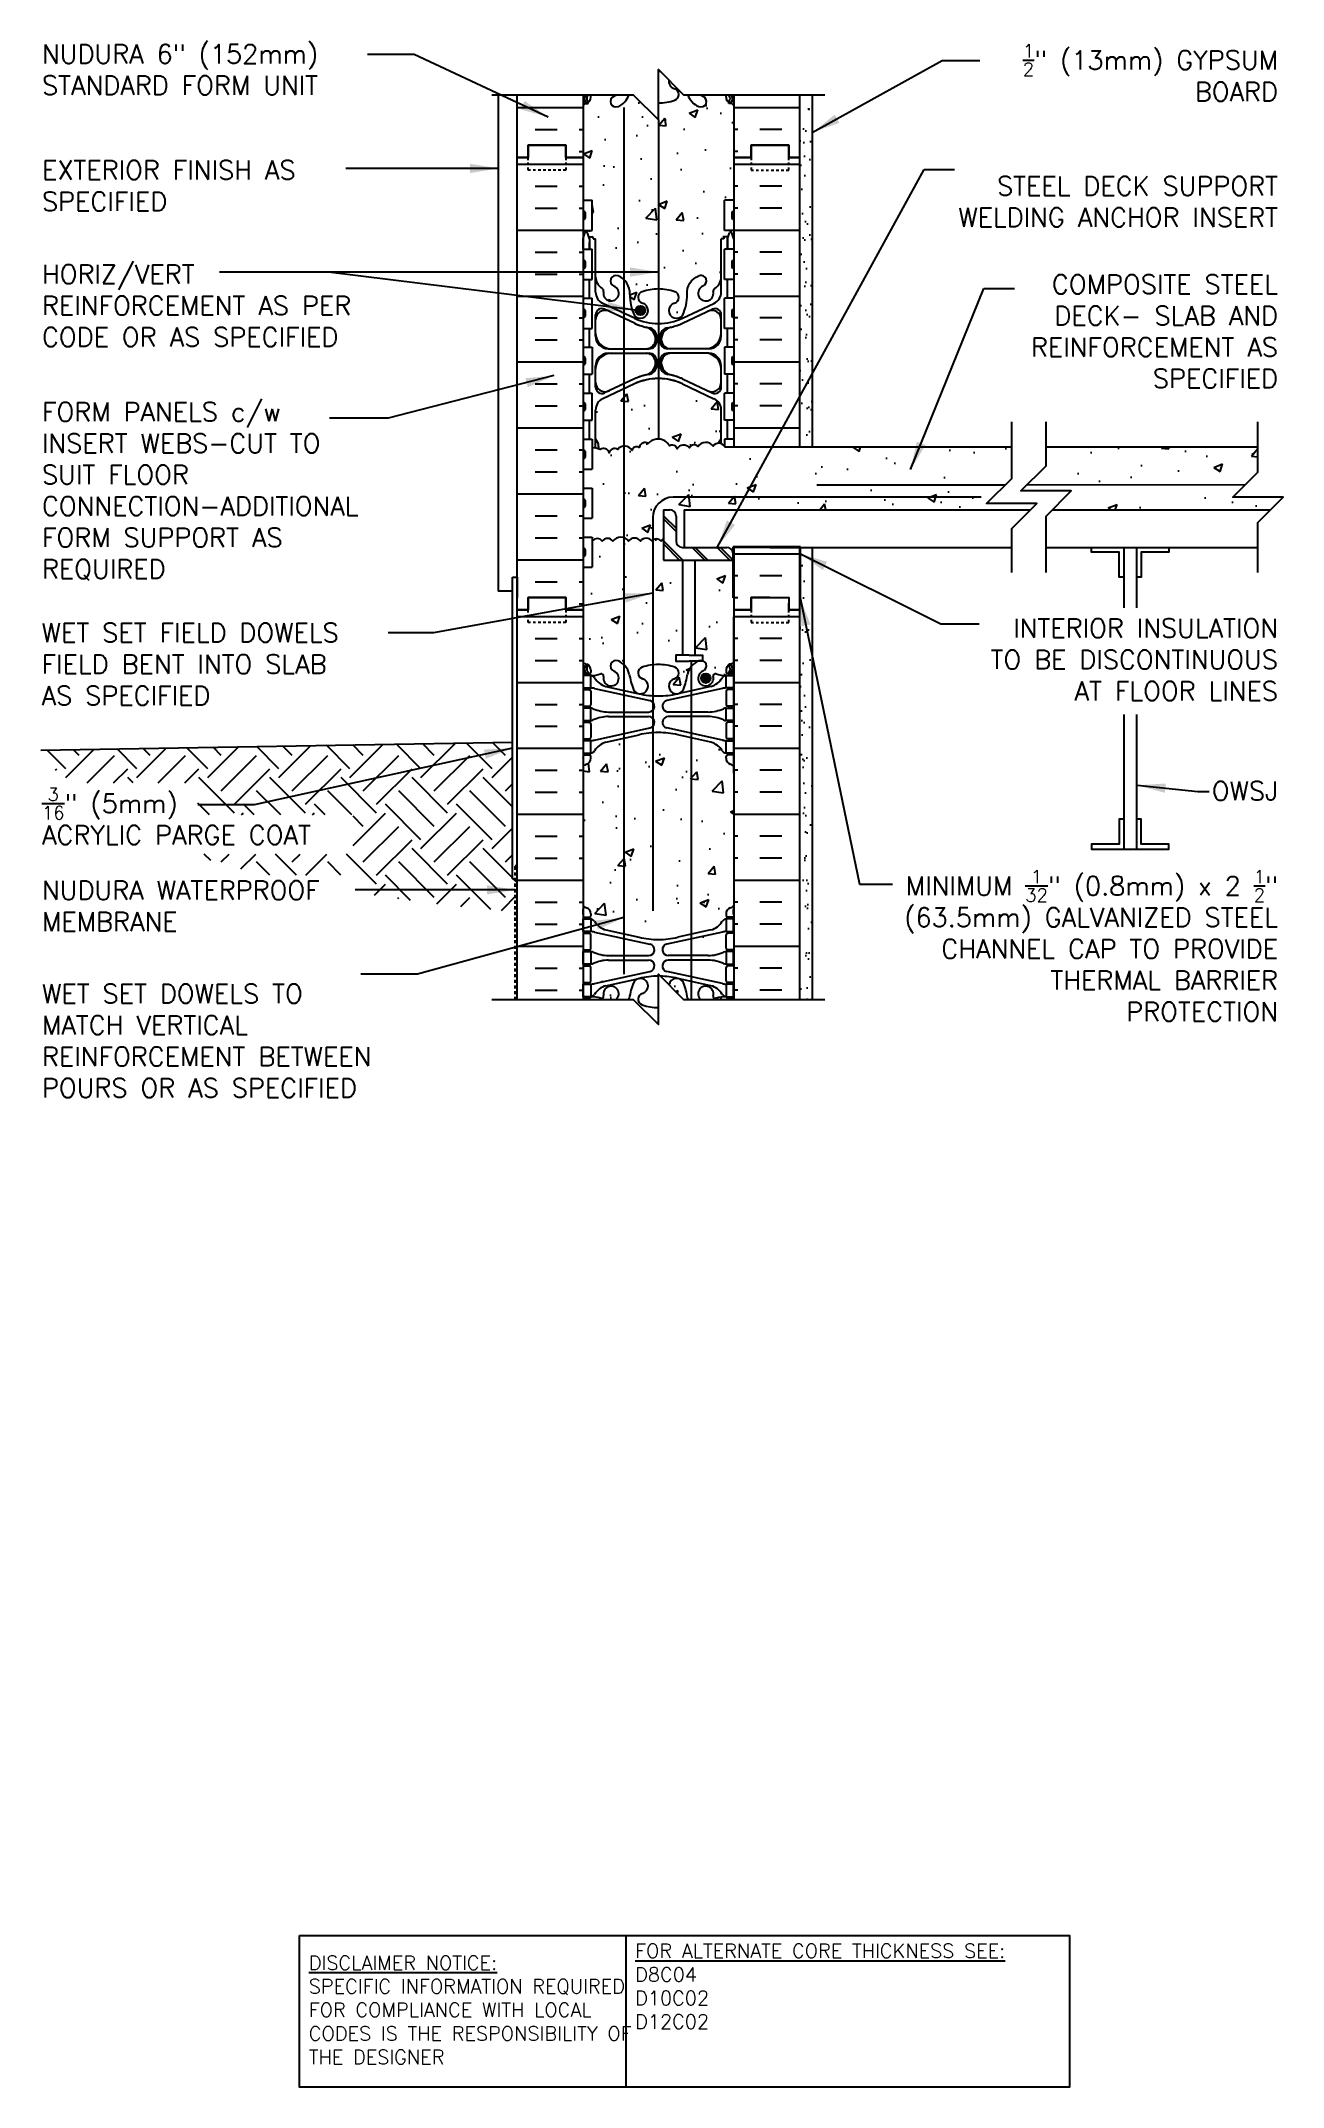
# Model space of a CAD drawing. Header units: inches. Extents: x 94.1 to 143.6, y 81.8 to 163.2.
import ezdxf

# ---------------------------------------------------------------- set-up
doc = ezdxf.new("R2010")
doc.units = ezdxf.units.IN
doc.header["$LTSCALE"] = 0.5
doc.header["$MEASUREMENT"] = 0
doc.linetypes.add('DASHED2', pattern=[0.375, 0.25, -0.125])
for name, color, linetype in [('HATCH', 12, 'Continuous'), ('line25', 2, 'Continuous'), ('LINE3', 3, 'Continuous'), ('LINE50', 5, 'Continuous'), ('LINE9', 9, 'Continuous'), ('TEXT', 4, 'Continuous'), ('Web_Edge', 9, 'Continuous')]:
    doc.layers.add(name, color=color, linetype=linetype)
doc.styles.add('DIM', font='romans.shx', dxfattribs={"width": 0.7})
doc.styles.add('ROMANS', font='romans.shx', dxfattribs={"height": 0.75})
doc.styles.get("Standard").update_dxf_attribs({"font": 'romans.shx', "height": 0.75})
doc.linetypes.add('STEEL', pattern='A,0.5,-0.2,["X",Standard,S=0.1,R=0,X=-0.1,Y=-0.05],-0.1', length=0.8)
doc.dimstyles.new('ext_12', dxfattribs={"dimscale": 12, "dimtxt": 0.09375, "dimasz": 0.09375, "dimexe": 0.09375, "dimexo": 0.0625, "dimgap": 0.0625, "dimtad": 1, "dimdec": 1, "dimzin": 3, "dimdsep": 46, "dimlunit": 4, "dimtxsty": 'DIM', "dimcen": 0.09, "dimdle": 0.09375, "dimclrt": 4, "dimadec": 0, "dimazin": 0, "dimtfac": 1, "dimtdec": 1, "dimtmove": 2, "dimatfit": 3, "dimfxl": 1, "dimfrac": 2, "dimtolj": 1, "dimtzin": 0, "dimarcsym": 0})
pattern_1 = [(37.5, (0, 5.5296), (-0.0314967, 0.963412), [0, -0.76, 0, -0.85, 0, -0.8125]), (7.5, (0, 5.5296), (0.884888, 1.411073), [0, -0.41, 0, -0.685, 0, -0.2625]), (327.5, (-0.615, 5.5296), (1.557071, 0.0028295), [0, -0.25, 0, -0.9, 0, -1.175]), (317.5, (-0.615, 5.5296), (1.503063, 0.438838), [0, -0.125, 0, -0.59, 0, -0.675])]
pattern_2 = [(50, (0, 5.5296), (3.5863, -0.31376), [0.375, -4.125]), (355, (0, 5.5296), (-0.69376, 3.76096), [0.3, -3.3]), (100.4514, (0.299, 5.5034), (2.89255, 3.4472), [0.3187, -3.50571]), (46.1842, (0, 6.5296), (5.3362, -0.8276), [0.5625, -6.1875]), (96.6356, (0.4447, 6.4606), (4.67331, 4.87059), [0.47805, -5.25856]), (351.1842, (0, 6.5296), (4.67331, 4.8706), [0.45, -4.95]), (21, (0.5, 6.2796), (2.984535, -2.013094), [0.375, -4.125]), (326, (0.5, 6.2796), (1.21658, 3.62575), [0.3, -3.3]), (71.4514, (0.7487, 6.1118), (4.20111, 1.61265), [0.3187, -3.50571]), (37.5, (0, 5.5296), (0.060799, 1.664469), [0, -3.26, 0, -3.35, 0, -3.3125]), (7.5, (0, 5.5296), (1.315348, 1.972059), [0, -1.91, 0, -3.185, 0, -1.2625]), (327.5, (-1.115, 5.5296), (2.669112, -0.112774), [0, -1.25, 0, -3.9, 0, -5.175]), (317.5, (-1.615, 5.5296), (2.91593, 0.500525), [0, -1.625, 0, -2.59, 0, -3.675])]

msp = doc.modelspace()

# ---------------------------------------------------------------- texts
at = {"layer": 'TEXT', "char_height": 0.75, "style": 'ROMANS'}
for s, insert, width, attachment_point in [('NUDURA 6" (152mm) STANDARD FORM UNIT', (94.162, 162.043), 14.63878, 4), ('\\A1;{\\H0.7x;\\S1/2;}" (13mm) GYPSUM BOARD', (143.365, 161.923), 12.19083, 6), ('EXTERIOR FINISH AS SPECIFIED', (94.162, 157.422), 11.80755, 4), ('\\A1;STEEL DECK SUPPORT WELDING ANCHOR INSERT ', (143.365, 156.791), 13.90931, 6), ('HORIZ/VERT REINFORCEMENT AS PER CODE OR AS SPECIFIED', (94.162, 152.655), 14.5082, 4), ('\\A1;COMPOSITE STEEL DECK- SLAB AND REINFORCEMENT AS SPECIFIED', (143.365, 151.627), 13.90931, 6), ('FORM PANELS c/w INSERT WEBS-CUT TO SUIT FLOOR CONNECTION-ADDITIONAL FORM SUPPORT AS REQUIRED', (94.162, 145.264), 14.34197, 4), ('\\A1;INTERIOR INSULATION TO BE DISCONTINUOUS AT FLOOR LINES', (143.365, 138.567), 13.00001, 6), ('WET SET FIELD DOWELS FIELD BENT INTO SLAB AS SPECIFIED', (94.147, 140.009), 13.80847, 1), ('\\A1;OWSJ', (143.365, 133.341), 12.22718, 6), ('\\A1;{\\H0.7x;\\S3/16;\\H1.429x;" (5mm)\\PACRYLIC PARGE COAT}', (94.162, 132.338), 15.60412, 4), ('\\A1;{\\H1x;NUDURA WATERPROOF MEMBRANE}', (94.162, 128.763), 14.22818, 4), ('\\A1;MINIMUM {\\H0.7x;\\S1/32;}" (0.8mm) x 2 {\\H0.7x;\\S1/2;}" (63.5mm) GALVANIZED STEEL CHANNEL CAP TO PROVIDE THERMAL BARRIER PROTECTION  ', (143.365, 127.186), 16.71576, 6), ('WET SET DOWELS TO MATCH VERTICAL REINFORCEMENT BETWEEN POURS OR AS SPECIFIED', (94.162, 123.395), 14.34197, 4)]:
    msp.add_mtext(s, dxfattribs=dict(at, insert=insert, width=width, attachment_point=attachment_point))
at = {"layer": 'TEXT', "char_height": 0.5625, "attachment_point": 4}
for s, insert, width in [('{\\LFOR ALTERNATE CORE THICKNESS SEE:\\P}D8C04\\PD10C02\\PD12C02', (117.776, 85.769), 23.33295), ('{\\LDISCLAIMER NOTICE:}\\PSPECIFIC INFORMATION REQUIRED FOR COMPLIANCE WITH LOCAL CODES IS THE RESPONSIBILITY OF THE DESIGNER', (104.784, 84.829), 14.00235)]:
    msp.add_mtext(s, dxfattribs=dict(at, insert=insert, width=width))

# ---------------------------------------------------------------- blocks, each defined once
blk = doc.blocks.new('Cutline')
at = {"layer": 'LINE9'}
blk.add_lwpolyline([(-12.25, 0), (-6.625, 0), (-5.625, -1), (-5.625, 1), (-4.625, 0), (1, 0)], dxfattribs=at)

# ---------------------------------------------------------------- hatches: boundary and pattern name
at = {"layer": 'HATCH'}
h = msp.add_hatch(dxfattribs=at)
h.set_pattern_fill('AR-CONC', color=256, scale=0.5)
h.paths.add_polyline_path([(121.337, 156.848), (121.702, 156.848), (121.702, 158.543), (121.702, 160.632, 0.064398), (121.592, 160.698), (121.502, 160.698), (121.502, 160.74, -0.249069), (121.392, 160.947), (121.392, 161.043), (120.378, 161.043, 0.094254), (120.474, 160.982, -1), (120.31, 160.573, -0.2257), (119.876, 161.043), (119.702, 161.043), (119.119, 161.626, 0.380915), (119.338, 161.284, -0.735593), (119.351, 160.826, -0.082755), (118.702, 160.718), (118.702, 160.043), (117.702, 161.043), (117.528, 161.043, -0.2257), (117.094, 160.573, -1), (116.93, 160.982, 0.094254), (117.026, 161.043), (116.005, 161.043, -0.119718), (116.012, 161.014), (116.012, 160.947, -0.249069), (115.902, 160.74), (115.902, 160.698), (115.812, 160.698, 0.064398), (115.702, 160.632), (115.702, 158.543), (115.702, 156.848), (116.067, 156.848), (116.067, 155.648), (115.702, 155.648), (115.702, 155.314), (115.771, 155.525, -0.725737), (115.877, 155.544), (115.926, 155.394), (116.052, 155.394, -0.414214), (116.102, 155.344), (116.102, 155.314), (116.202, 155.314), (116.202, 153.799, 0.258958), (116.461, 153.332, -0.31131), (116.518, 153.202, 2.127293), (116.93, 153.426, -1), (117.094, 153.835, -0.325306), (117.56, 153.093, 0.10488), (117.733, 152.281, 1.422913), (118.066, 152.748, -0.735593), (118.054, 153.206, -0.082755), (118.702, 153.314, -0.082755), (119.351, 153.206, -0.735593), (119.338, 152.748, 1.422913), (119.671, 152.281, 0.10488), (119.844, 153.093, -0.325306), (120.31, 153.835, -1), (120.474, 153.426, 2.127293), (120.886, 153.202, -0.31131), (120.943, 153.332, 0.258958), (121.202, 153.799), (121.202, 155.314), (121.302, 155.314), (121.302, 155.344, -0.414214), (121.352, 155.394), (121.478, 155.394), (121.521, 155.525, -0.725737), (121.627, 155.544), (121.702, 155.314), (121.702, 155.648), (121.337, 155.648)])
h.paths.add_polyline_path([(121.202, 148.496, 0.291097), (120.914, 148.949), (119.656, 149.538, 0.093369), (118.849, 149.745, 0.016332), (118.702, 149.75, 0.109869), (117.748, 149.538), (116.49, 148.949, 0.291097), (116.202, 148.496), (116.202, 147.355), (116.322, 147.155), (116.322, 147.043), (116.322, 146.952, -0.026985), (116.382, 146.927, -0.520567), (116.741, 146.784, -0.520567), (117.083, 146.931, -0.520567), (117.656, 146.891, -0.520567), (117.937, 147.012, -0.520567), (118.299, 147.168, -0.362673), (118.953, 147.268, -0.132818), (119.138, 147.073, -0.520567), (119.443, 146.951, -0.520567), (119.933, 146.995, -0.520567), (120.278, 147.044, -0.520567), (120.877, 147.065, -0.223247), (121.093, 147.173), (121.202, 147.355)])
h.paths.add_polyline_path([(132.765, 145.778), (132.765, 147.028), (121.337, 147.028), (121.337, 147.043, 0.513851), (120.877, 147.065, 0.520567), (120.278, 147.044, 0.520567), (119.933, 146.995, 0.520567), (119.443, 146.951, 0.520567), (119.138, 147.073, 0.132818), (118.953, 147.268, 0.362673), (118.299, 147.168, 0.520567), (117.937, 147.012, 0.520567), (117.656, 146.891, 0.520567), (117.083, 146.931, 0.520567), (116.741, 146.784, 0.520567), (116.382, 146.927, 0.026985), (116.322, 146.952, 0.108139), (116.067, 146.986), (116.067, 146.138), (115.702, 146.138), (115.702, 145.388), (116.067, 145.388), (116.067, 144.188), (115.702, 144.188), (115.702, 143.438), (116.067, 143.438), (116.067, 143.277, -0.522376), (116.467, 143.278, -0.520567), (116.89, 143.278, -0.520567), (117.516, 143.278, -0.520567), (117.988, 143.278, -0.520567), (118.451, 143.278, -0.520567), (118.805, 143.278, -0.108934), (118.907, 143.371), (118.907, 144.528), (119.157, 144.528, -0.414214), (119.407, 144.278), (119.407, 143.278, 0.414214), (119.657, 143.028), (119.721, 143.028), (119.721, 144.528), (133.515, 144.528), (133.765, 144.778), (131.765, 144.778)])
h.paths.add_polyline_path([(119.671, 142.528), (118.907, 142.528), (118.907, 143.371, 0.108934), (118.805, 143.278, 0.520567), (118.451, 143.278, 0.520567), (117.988, 143.278, 0.520567), (117.516, 143.278, 0.520567), (116.89, 143.278, 0.520567), (116.467, 143.278, 0.522376), (116.067, 143.277), (116.067, 142.238), (115.702, 142.238), (115.702, 140.543), (115.702, 138.454, 0.064398), (115.812, 138.388), (115.902, 138.388), (115.902, 138.346, -0.249069), (116.012, 138.139), (116.012, 138.072, -0.414214), (115.95, 138.009), (115.902, 138.009), (115.902, 137.939), (116.007, 137.939, 0.10046), (116.401, 137.996, -0.601435), (116.52, 137.891, 2.182095), (116.93, 138.104, -1), (117.094, 138.513, -0.24438), (117.542, 137.992, 0.053157), (117.708, 137.378, 1.553132), (118.066, 137.802, -0.735593), (118.054, 138.26, -0.082755), (118.702, 138.369, -0.082755), (119.351, 138.26, -0.735593), (119.338, 137.802, 1.553132), (119.696, 137.378, 0.053157), (119.862, 137.992, -0.24062), (120.301, 138.509), (120.19, 138.509), (119.921, 138.509), (119.392, 138.509), (119.392, 138.736), (119.671, 138.736)])
h.paths.add_polyline_path([(142.568, 146.028), (142.568, 147.028), (134.13, 147.028), (134.13, 146.278), (133.377, 145.525), (142.068, 145.528)])
h.paths.add_polyline_path([(142.068, 145.528), (133.377, 145.525), (133.13, 145.278), (135.13, 145.278), (134.38, 144.528), (143.068, 144.528), (143.568, 145.028), (141.568, 145.028)])
h.paths.add_polyline_path([(121.702, 141.028), (121.671, 141.028), (121.671, 142.528), (120.171, 142.528), (120.171, 138.736), (120.45, 138.736), (120.45, 138.521, -0.72044), (120.474, 138.104, 2.182095), (120.884, 137.891, -0.601435), (121.003, 137.996, 0.10046), (121.397, 137.939), (121.502, 137.939), (121.502, 138.009), (121.455, 138.009, -0.414214), (121.392, 138.072), (121.392, 138.139, -0.249069), (121.502, 138.346), (121.502, 138.388), (121.592, 138.388, 0.064398), (121.702, 138.454)])
h.paths.add_polyline_path([(121.702, 134.324, 0.082415), (121.559, 134.403, -0.317837), (121.392, 134.639), (121.392, 134.707, -0.414214), (121.455, 134.769), (121.502, 134.769), (121.502, 134.839), (121.397, 134.839, -0.188973), (121.241, 134.934, 0.196323), (120.792, 135.28), (119.47, 135.571, 0.057795), (118.702, 135.66, 0.057795), (117.934, 135.571), (116.612, 135.28, 0.196323), (116.163, 134.934, -0.188973), (116.007, 134.839), (115.902, 134.839), (115.902, 134.769), (115.95, 134.769, -0.414214), (116.012, 134.707), (116.012, 134.639, -0.317837), (115.845, 134.403, 0.082415), (115.702, 134.324), (115.702, 128.762, 0.082415), (115.845, 128.683, -0.317837), (116.012, 128.447), (116.012, 128.379, -0.414214), (115.95, 128.317), (115.902, 128.317), (115.902, 128.247), (116.007, 128.247, -0.188973), (116.163, 128.152, 0.196323), (116.612, 127.806), (117.934, 127.515, 0.057795), (118.702, 127.426, 0.057795), (119.47, 127.515), (120.792, 127.806, 0.196323), (121.241, 128.152, -0.188973), (121.397, 128.247), (121.502, 128.247), (121.502, 128.317), (121.455, 128.317, -0.414214), (121.392, 128.379), (121.392, 128.447, -0.317837), (121.559, 128.683, 0.082415), (121.702, 128.762)])
h.paths.add_polyline_path([(119.696, 125.708, 0.223253), (119.496, 125.873), (119.476, 125.877, 0.421243), (119.119, 125.626), (119.702, 125.043), (119.876, 125.043, -0.017704), (119.862, 125.094, 0.053157)])
h.paths.add_polyline_path([(120.884, 125.195, 1.731684), (120.378, 125.043), (121.399, 125.043, -0.280582), (121.455, 125.077), (121.502, 125.077), (121.502, 125.147), (121.397, 125.147, 0.10046), (121.003, 125.09, -0.601435)])
h.paths.add_polyline_path([(116.52, 125.195, -0.601435), (116.401, 125.09, 0.10046), (116.007, 125.147), (115.902, 125.147), (115.902, 125.077), (115.95, 125.077, -0.280582), (116.005, 125.043), (117.026, 125.043, 1.731684)])
h.paths.add_polyline_path([(117.928, 125.877), (117.908, 125.873, 0.223253), (117.708, 125.708, 0.053157), (117.542, 125.094, -0.017704), (117.528, 125.043), (117.702, 125.043), (118.702, 124.043), (118.702, 124.718, -0.082755), (118.054, 124.826, -0.735593), (118.066, 125.284, 0.955472)])
h = msp.add_hatch(dxfattribs=at)
h.set_pattern_fill('INSUL', color=256, scale=7, style=0)
h.set_pattern_definition([(0, (-2810.4594, -238.4665), (0, 2.625), []), (0, (-2810.4594, -237.5915), (0, 2.625), [0.875, -0.875]), (0, (-2810.4594, -236.7165), (0, 2.625), [0.875, -0.875])])
h.paths.add_polyline_path([(115.702, 161.043), (113.077, 161.043), (113.077, 158.543), (113.515, 158.543), (113.515, 159.043), (115.015, 159.043), (115.015, 158.543), (115.702, 158.543)])
h = msp.add_hatch(dxfattribs=at)
h.set_pattern_fill('INSUL', color=256, scale=7, style=0)
h.set_pattern_definition([(180, (3047.8637, -238.4665), (0, 2.625), []), (180, (3047.8637, -237.5915), (0, 2.625), [0.875, -0.875]), (180, (3047.8637, -236.7165), (0, 2.625), [0.875, -0.875])])
h.paths.add_polyline_path([(124.327, 161.043), (121.702, 161.043), (121.702, 158.543), (122.39, 158.543), (122.39, 159.043), (123.89, 159.043), (123.89, 158.543), (124.327, 158.543)])
h = msp.add_hatch(dxfattribs=at)
h.set_pattern_fill('AR-SAND', color=256, scale=0.5, style=0)
h.set_pattern_definition(pattern_1)
h.paths.add_polyline_path([(124.827, 151.718), (124.327, 151.534), (124.327, 147.028), (124.827, 147.043)])
h.paths.add_polyline_path([(124.827, 161.043), (124.327, 161.043), (124.327, 152.043), (124.327, 151.534), (124.827, 151.718)])
h = msp.add_hatch(dxfattribs=at)
h.set_pattern_fill('INSUL', color=256, scale=7, style=0)
h.set_pattern_definition([(0, (-2810.4594, -256.4665), (0, 2.625), []), (0, (-2810.4594, -255.5915), (0, 2.625), [0.875, -0.875]), (0, (-2810.4594, -254.7165), (0, 2.625), [0.875, -0.875])])
h.paths.add_polyline_path([(113.077, 140.543), (113.515, 140.543), (113.515, 141.043), (115.015, 141.043), (115.015, 140.543), (115.702, 140.543), (115.702, 158.543), (115.015, 158.543), (115.015, 159.043), (113.515, 159.043), (113.515, 158.543), (113.077, 158.543)])
h = msp.add_hatch(dxfattribs=at)
h.set_pattern_fill('INSUL', color=256, scale=7, style=0)
h.set_pattern_definition([(180, (3047.8637, -256.4665), (0, 2.625), []), (180, (3047.8637, -255.5915), (0, 2.625), [0.875, -0.875]), (180, (3047.8637, -254.7165), (0, 2.625), [0.875, -0.875])])
h.paths.add_polyline_path([(121.702, 147.028), (124.327, 147.028), (124.327, 158.543), (123.89, 158.543), (123.89, 159.043), (122.39, 159.043), (122.39, 158.543), (121.702, 158.543)])
h = msp.add_hatch(dxfattribs=at)
h.set_pattern_fill('INSUL', color=256, scale=7, style=0)
h.set_pattern_definition([(180, (3047.8637, -256.229), (0, 2.625), []), (180, (3047.8637, -255.354), (0, 2.625), [0.875, -0.875]), (180, (3047.8637, -254.479), (0, 2.625), [0.875, -0.875])])
h.paths.add_polyline_path([(124.327, 143.041), (121.702, 143.041), (121.702, 140.781), (122.39, 140.781), (122.39, 141.281), (123.89, 141.281), (123.89, 140.781), (124.327, 140.781)])
h = msp.add_hatch(dxfattribs=at)
h.set_pattern_fill('AR-SAND', color=256, scale=0.5, style=0)
h.set_pattern_definition(pattern_1)
h.paths.add_polyline_path([(124.827, 143.028), (124.327, 143.028), (124.327, 134.043), (124.327, 125.043), (124.827, 125.043)])
h = msp.add_hatch(dxfattribs=at)
h.set_pattern_fill('INSUL', color=256, scale=7, style=0)
h.set_pattern_definition([(0, (-2810.4594, -274.4665), (0, 2.625), []), (0, (-2810.4594, -273.5915), (0, 2.625), [0.875, -0.875]), (0, (-2810.4594, -272.7165), (0, 2.625), [0.875, -0.875])])
h.paths.add_polyline_path([(113.077, 125.043), (115.702, 125.043), (115.702, 140.543), (115.015, 140.543), (115.015, 141.043), (113.515, 141.043), (113.515, 140.543), (113.077, 140.543)])
h = msp.add_hatch(dxfattribs=at)
h.set_pattern_fill('INSUL', color=256, scale=7, style=0)
h.set_pattern_definition([(180, (3047.8637, -274.4665), (0, 2.625), []), (180, (3047.8637, -273.5915), (0, 2.625), [0.875, -0.875]), (180, (3047.8637, -272.7165), (0, 2.625), [0.875, -0.875])])
h.paths.add_polyline_path([(121.702, 125.043), (124.327, 125.043), (124.327, 140.543), (123.89, 140.543), (123.89, 141.043), (122.39, 141.043), (122.39, 140.543), (121.702, 140.543)])
h = msp.add_hatch(dxfattribs=at)
h.set_pattern_fill('EARTH', color=256, scale=8, angle=45, style=0)
h.set_pattern_definition([(45, (0, 5.5296), (2e-16, 2.828427), [2, -2]), (45, (-0.5303, 6.06), (2e-16, 2.828427), [2, -2]), (45, (-1.0607, 6.5902), (2e-16, 2.828427), [2, -2]), (135, (-1.0607, 6.9438), (-2.828427, 4e-16), [2, -2]), (135, (-0.5303, 7.4741), (-2.828427, 4e-16), [2, -2]), (135, (2e-16, 8.0045), (-2.828427, 4e-16), [2, -2])])
h.paths.add_polyline_path([(103.157, 129.99), (106.857, 129.99), (106.857, 129.285), (107.568, 129.169), (108.906, 128.974), (110.282, 128.8), (111.678, 128.651), (113.077, 128.534), (113.077, 129.843), (112.89, 129.843), (112.89, 135.284), (94.121, 134.956), (94.19, 134.832), (94.423, 134.489), (94.658, 134.205), (94.896, 133.966), (95.14, 133.758), (95.268, 133.659), (100.37, 133.659), (100.37, 132.384), (106.547, 132.384), (106.547, 130.829), (100.051, 130.829), (100.566, 130.659), (101.254, 130.457), (102.04, 130.25), (102.936, 130.038)])
h = msp.add_hatch(dxfattribs=at)
h.set_pattern_fill('AR-CONC', color=256, scale=0.5, style=0)
h.set_pattern_definition(pattern_2)
h.paths.add_polyline_path([(120.687, 126.787, 0.097844), (121.294, 126.919, -0.134256), (121.405, 126.947), (121.502, 126.947), (121.502, 127.017), (121.455, 127.017, -0.414214), (121.392, 127.079), (121.392, 127.614, -0.414214), (121.455, 127.677), (121.502, 127.677), (121.502, 127.747), (121.397, 127.747, 0.036537), (121.253, 127.723), (120.004, 127.451), (120.004, 126.787)])
h = msp.add_hatch(dxfattribs=at)
h.set_pattern_fill('AR-CONC', color=256, scale=0.5, style=0)
h.set_pattern_definition(pattern_2)
h.paths.add_polyline_path([(116.717, 126.607, 0.097844), (116.111, 126.475, -0.134256), (115.999, 126.447), (115.902, 126.447), (115.902, 126.377), (115.95, 126.377, -0.414214), (116.012, 126.314), (116.012, 125.779, -0.414214), (115.95, 125.717), (115.902, 125.717), (115.902, 125.647), (116.007, 125.647, 0.036537), (116.151, 125.671), (118.362, 126.152, 0.897292), (118.313, 126.607)])
h = msp.add_hatch(dxfattribs=at)
h.set_pattern_fill('AR-CONC', color=256, scale=0.5, style=0)
h.set_pattern_definition(pattern_2)
h.paths.add_polyline_path([(117.026, 125.043, 1.731684), (116.52, 125.195, -0.601435), (116.401, 125.09, 0.10046), (116.007, 125.147), (115.902, 125.147), (115.902, 125.077), (115.95, 125.077, -0.280582), (116.005, 125.043)])
h = msp.add_hatch(dxfattribs=at)
h.set_pattern_fill('AR-CONC', color=256, scale=0.5, style=0)
h.set_pattern_definition(pattern_2)
h.paths.add_polyline_path([(121.399, 125.043, -0.280582), (121.455, 125.077), (121.502, 125.077), (121.502, 125.147), (121.397, 125.147, 0.10046), (121.003, 125.09, -0.601435), (120.884, 125.195, 1.731684), (120.378, 125.043)])
h = msp.add_hatch(dxfattribs=at)
h.set_pattern_fill('AR-CONC', color=256, scale=0.5, style=0)
h.paths.add_polyline_path([(120.274, 121.98), (119.042, 121.712, 0.897292), (119.091, 121.257), (120.274, 121.257)])
h = msp.add_hatch(dxfattribs=at)
h.set_pattern_fill('AR-CONC', color=256, scale=0.5, style=0)
h.paths.add_polyline_path([(121.392, 120.785, -0.414214), (121.455, 120.847), (121.502, 120.847), (121.502, 120.917), (121.397, 120.917, -0.124673), (121.294, 120.946, 0.097844), (120.687, 121.077), (120.274, 121.077), (120.274, 120.354), (121.253, 120.141, 0.036537), (121.397, 120.117), (121.502, 120.117), (121.502, 120.187), (121.455, 120.187, -0.414214), (121.392, 120.25)])
h = msp.add_hatch(dxfattribs=at)
h.set_pattern_fill('AR-CONC', color=256, scale=0.5, style=0)
h.paths.add_polyline_path([(117.928, 120.348), (117.908, 120.343, 0.223253), (117.708, 120.178, 0.053157), (117.542, 119.564, -0.017704), (117.528, 119.513), (117.702, 119.513), (118.702, 118.513), (118.702, 119.188, -0.082755), (118.054, 119.296, -0.735593), (118.066, 119.754, 0.955472)])
h = msp.add_hatch(dxfattribs=at)
h.set_pattern_fill('AR-CONC', color=256, scale=0.5, style=0)
h.paths.add_polyline_path([(119.696, 120.178, 0.223253), (119.496, 120.343), (119.476, 120.348, 0.421243), (119.119, 120.096), (119.702, 119.513), (119.876, 119.513, -0.017704), (119.862, 119.564, 0.053157)])
at = {"layer": 'LINE3'}
for points in [[(117.796, 152.454, 1), (118.171, 152.454, 1)], [(120.775, 137.821, 1), (120.4, 137.821, 1)]]:
    msp.add_hatch(color=256, dxfattribs=at).paths.add_polyline_path(points)

# ---------------------------------------------------------------- linework, layer by layer
for p, q in [((112.89, 141.843), (112.89, 141.843)), ((113.077, 141.843), (113.077, 141.043))]:
    msp.add_line(p, q)
at = {"layer": 'HATCH'}
for p, q in [((118.907, 144.292), (119.407, 143.792)), ((118.907, 144.167), (119.407, 143.667)), ((118.907, 143.292), (119.671, 142.528)), ((118.907, 143.167), (119.546, 142.528)), ((120.046, 143.028), (120.546, 142.528)), ((120.171, 143.028), (120.671, 142.528)), ((121.046, 143.028), (121.546, 142.528)), ((121.171, 143.028), (121.671, 142.528))]:
    msp.add_line(p, q, dxfattribs=at)
for points in [[(118.953, 147.268, 0.362673), (118.299, 147.168, 0.520567), (117.937, 147.012, 0.520567), (117.656, 146.891, 0.520567), (117.083, 146.931, 0.520567), (116.741, 146.784, 0.520567), (116.382, 146.927, 0.135519), (116.067, 146.986, 0.104331)], [(121.337, 147.043, 0.513851), (120.877, 147.065, 0.520567), (120.278, 147.044, 0.520567), (119.933, 146.995, 0.520567), (119.443, 146.951, 0.520567), (119.138, 147.073, 0.132818), (118.953, 147.268, 0.132818)], [(118.907, 143.371, 0.108934), (118.805, 143.278, 0.520567), (118.451, 143.278, 0.520567), (117.988, 143.278, 0.520567), (117.516, 143.278, 0.520567), (116.89, 143.278, 0.520567), (116.467, 143.278, 0.520567), (116.068, 143.278)]]:
    msp.add_lwpolyline(points, format="xyb", dxfattribs=at)
at = {"layer": 'line25'}
for p, q in [((115.702, 161.043), (115.702, 158.543)), ((121.702, 161.043), (121.702, 158.543)), ((115.702, 158.543), (115.702, 140.543)), ((121.702, 158.543), (121.702, 147.043)), ((121.702, 158.543), (121.702, 147.028)), ((115.702, 156.848), (116.067, 156.848)), ((116.067, 155.648), (116.067, 156.848)), ((121.702, 156.848), (121.337, 156.848)), ((121.337, 155.648), (121.337, 156.848)), ((115.702, 155.648), (116.067, 155.648)), ((121.702, 155.648), (121.337, 155.648)), ((115.702, 154.898), (116.067, 154.898)), ((116.067, 153.698), (116.067, 154.898)), ((121.337, 153.698), (121.337, 154.898)), ((121.702, 154.898), (121.337, 154.898)), ((115.702, 153.698), (116.067, 153.698)), ((121.702, 153.698), (121.337, 153.698)), ((115.702, 152.948), (116.067, 152.948)), ((116.067, 151.748), (116.067, 152.948)), ((121.702, 152.948), (121.337, 152.948)), ((121.337, 151.748), (121.337, 152.948)), ((115.702, 151.748), (116.067, 151.748)), ((121.702, 151.748), (121.337, 151.748)), ((115.702, 150.998), (116.067, 150.998)), ((116.067, 150.998), (116.067, 149.918)), ((121.702, 150.998), (121.337, 150.998)), ((121.337, 150.998), (121.337, 149.918)), ((115.702, 149.918), (116.067, 149.918)), ((121.702, 149.918), (121.337, 149.918)), ((115.702, 149.168), (116.067, 149.168)), ((116.067, 148.088), (116.067, 149.168)), ((121.702, 149.168), (121.337, 149.168)), ((121.337, 148.088), (121.337, 149.168)), ((115.702, 148.088), (116.067, 148.088)), ((121.702, 148.088), (121.337, 148.088)), ((115.702, 147.338), (116.067, 147.338)), ((116.067, 147.338), (116.067, 146.138)), ((121.702, 147.338), (121.337, 147.338)), ((121.337, 147.338), (121.337, 147.028)), ((121.337, 147.028), (132.765, 147.028)), ((134.13, 147.028), (142.568, 147.028)), ((115.702, 146.138), (116.067, 146.138)), ((115.702, 145.388), (116.067, 145.388)), ((116.067, 145.388), (116.067, 144.188)), ((115.702, 144.188), (116.067, 144.188)), ((118.907, 144.528), (118.907, 142.528)), ((118.907, 144.528), (119.157, 144.528)), ((119.407, 144.278), (119.407, 143.278)), ((115.702, 143.438), (116.067, 143.438)), ((116.067, 143.438), (116.067, 142.238)), ((118.907, 142.528), (121.671, 142.528)), ((119.657, 143.028), (121.421, 143.028)), ((119.671, 138.736), (119.671, 142.528)), ((120.171, 138.736), (120.171, 142.528)), ((124.358, 143.059), (121.671, 143.059)), ((121.671, 141.028), (121.671, 143.059)), ((121.671, 142.528), (121.671, 142.778)), ((124.327, 143.028), (121.702, 143.028)), ((121.702, 143.028), (121.702, 141.028)), ((121.702, 142.79), (121.702, 125.043)), ((124.327, 143.028), (124.327, 141.028)), ((124.358, 141.028), (124.358, 143.059)), ((115.702, 142.238), (116.067, 142.238)), ((121.702, 141.028), (121.671, 141.028)), ((124.327, 141.028), (124.358, 141.028)), ((115.702, 140.543), (115.702, 125.043)), ((121.702, 134.043), (121.702, 140.262))]:
    msp.add_line(p, q, dxfattribs=at)
at = {"layer": 'line25', "color": 192}
for p, q in [((123.14, 143.028), (132.765, 143.028)), ((134.13, 143.028), (142.568, 143.028))]:
    msp.add_line(p, q, dxfattribs=at)
at = {"layer": 'line25'}
for points in [[(119.921, 138.736), (119.392, 138.736), (119.392, 138.509), (119.921, 138.509)], [(119.921, 138.736), (120.45, 138.736), (120.45, 138.509), (120.19, 138.509)], [(120.19, 138.509), (119.921, 138.509)]]:
    msp.add_lwpolyline(points, dxfattribs=at)
for centre, start, end in [((119.157, 144.278), 0, 90), ((119.657, 143.278), 180, 270), ((121.421, 142.778), 0, 90)]:
    msp.add_arc(centre, 0.25, start, end, dxfattribs=at)
at = {"layer": 'LINE3'}
for p, q in [((117.328, 160.543), (117.328, 126.043)), ((118.702, 160.043), (118.702, 147.342)), ((131.551, 145.028), (119.286, 145.028)), ((118.474, 144.215), (118.474, 128.569)), ((120.004, 138.514), (120.004, 125.043))]:
    msp.add_line(p, q, dxfattribs=at)
for centre in [(117.984, 152.454), (120.587, 137.821)]:
    msp.add_circle(centre, 0.188, dxfattribs=at)
msp.add_arc((119.286, 144.215), 0.812, 90, 180, dxfattribs=at)
at = {"layer": 'LINE50'}
for p, q in [((113.077, 158.543), (113.077, 161.043)), ((124.327, 158.543), (124.327, 161.043)), ((113.077, 140.543), (113.077, 158.543)), ((124.327, 147.028), (124.327, 158.543)), ((124.327, 134.043), (124.327, 143.028)), ((113.077, 125.043), (113.077, 140.543)), ((124.327, 125.043), (124.327, 140.543)), ((94.121, 134.956), (112.89, 135.284))]:
    msp.add_line(p, q, dxfattribs=at)
for points in [[(113.077, 158.543), (113.515, 158.543), (113.515, 159.043), (115.015, 159.043), (115.015, 158.543), (115.702, 158.543)], [(115.702, 158.543), (115.015, 158.543), (115.015, 159.043), (113.515, 159.043), (113.515, 158.543), (113.077, 158.543)], [(124.327, 158.543), (123.89, 158.543), (123.89, 159.043), (122.39, 159.043), (122.39, 158.543), (121.702, 158.543)], [(121.702, 158.543), (122.39, 158.543), (122.39, 159.043), (123.89, 159.043), (123.89, 158.543), (124.327, 158.543)], [(113.077, 140.543), (113.515, 140.543), (113.515, 141.043), (115.015, 141.043), (115.015, 140.543), (115.702, 140.543)], [(115.702, 140.543), (115.015, 140.543), (115.015, 141.043), (113.515, 141.043), (113.515, 140.543), (113.077, 140.543)], [(121.702, 140.543), (122.39, 140.543), (122.39, 141.043), (123.89, 141.043), (123.89, 140.543), (124.327, 140.543)], [(123.14, 141.043), (122.39, 141.043), (122.39, 140.543), (121.702, 140.543)], [(124.327, 140.543), (123.89, 140.543), (123.89, 140.805)]]:
    msp.add_lwpolyline(points, dxfattribs=at)
at = {"layer": 'LINE9'}
for p, q in [((112.327, 161.043), (112.327, 141.284)), ((124.827, 161.043), (124.827, 147.043)), ((115.702, 156.358), (115.702, 156.138)), ((115.742, 156.398), (115.742, 156.398)), ((115.782, 156.358), (115.782, 156.138)), ((121.622, 156.358), (121.622, 156.138)), ((121.662, 156.398), (121.662, 156.398)), ((121.702, 156.358), (121.702, 156.138)), ((115.702, 156.303), (115.702, 156.303)), ((115.702, 156.193), (115.702, 156.193)), ((115.702, 155.314), (115.777, 155.544)), ((115.742, 156.098), (115.742, 156.098)), ((115.952, 155.314), (115.877, 155.544)), ((121.452, 155.314), (121.527, 155.544)), ((121.622, 156.303), (121.622, 156.303)), ((121.622, 156.193), (121.622, 156.193)), ((121.702, 155.314), (121.627, 155.544)), ((121.662, 156.098), (121.662, 156.098)), ((115.926, 155.394), (116.052, 155.394)), ((115.952, 155.314), (115.952, 154.898)), ((116.102, 155.344), (116.102, 155.314)), ((116.102, 155.344), (116.102, 155.344)), ((116.102, 155.314), (116.202, 155.314)), ((116.202, 153.192), (116.202, 155.314)), ((121.302, 155.314), (121.202, 155.314)), ((121.202, 153.192), (121.202, 155.314)), ((121.302, 155.344), (121.302, 155.314)), ((121.302, 155.344), (121.302, 155.344)), ((121.478, 155.394), (121.352, 155.394)), ((121.452, 155.314), (121.452, 154.898)), ((115.702, 154.408), (115.702, 154.188)), ((115.702, 154.353), (115.702, 154.353)), ((115.702, 154.243), (115.702, 154.243)), ((115.742, 154.448), (115.742, 154.448)), ((115.742, 154.148), (115.742, 154.148)), ((115.782, 154.408), (115.782, 154.188)), ((121.622, 154.408), (121.622, 154.188)), ((121.622, 154.353), (121.622, 154.353)), ((121.622, 154.243), (121.622, 154.243)), ((121.662, 154.448), (121.662, 154.448)), ((121.662, 154.148), (121.662, 154.148)), ((121.702, 154.408), (121.702, 154.188)), ((115.702, 152.458), (115.702, 152.238)), ((115.702, 152.403), (115.702, 152.403)), ((115.702, 152.293), (115.702, 152.293)), ((115.742, 152.498), (115.742, 152.498)), ((115.782, 152.458), (115.782, 152.238)), ((116.202, 151.434), (116.202, 152.282)), ((117.748, 152.151), (116.49, 152.739)), ((117.748, 152.151), (116.49, 152.739)), ((117.748, 151.952), (116.558, 152.509)), ((117.748, 151.952), (116.558, 152.509)), ((119.656, 152.151), (120.914, 152.739)), ((119.656, 152.151), (120.914, 152.739)), ((119.656, 151.952), (120.846, 152.509)), ((119.656, 151.952), (120.846, 152.509)), ((121.202, 151.434), (121.202, 152.282)), ((121.622, 152.458), (121.622, 152.238)), ((121.622, 152.403), (121.622, 152.403)), ((121.622, 152.293), (121.622, 152.293)), ((121.662, 152.498), (121.662, 152.498)), ((121.702, 152.458), (121.702, 152.238)), ((115.742, 152.198), (115.742, 152.198)), ((121.662, 152.198), (121.662, 152.198)), ((116.702, 150.934), (118.33, 150.934)), ((116.702, 150.934), (118.212, 150.934)), ((116.702, 150.754), (118.33, 150.754)), ((116.702, 150.754), (118.212, 150.754)), ((118.587, 151.309), (118.587, 151.309)), ((118.642, 151.401), (118.642, 151.247)), ((118.762, 151.401), (118.762, 151.247)), ((118.817, 151.309), (118.817, 151.309)), ((120.702, 150.934), (119.075, 150.934)), ((120.702, 150.754), (119.075, 150.754)), ((120.702, 150.934), (119.192, 150.934)), ((120.702, 150.754), (119.192, 150.754)), ((115.702, 150.568), (115.702, 150.348)), ((115.702, 150.513), (115.702, 150.513)), ((115.702, 150.403), (115.702, 150.403)), ((115.742, 150.608), (115.742, 150.608)), ((115.742, 150.308), (115.742, 150.308)), ((115.782, 150.568), (115.782, 150.348)), ((116.202, 149.406), (116.202, 150.254)), ((118.642, 150.442), (118.642, 150.287)), ((118.762, 150.442), (118.762, 150.287)), ((121.202, 149.406), (121.202, 150.254)), ((121.622, 150.568), (121.622, 150.348)), ((121.622, 150.513), (121.622, 150.513)), ((121.622, 150.403), (121.622, 150.403)), ((121.662, 150.608), (121.662, 150.608)), ((121.662, 150.308), (121.662, 150.308)), ((121.702, 150.568), (121.702, 150.348)), ((117.748, 149.538), (116.49, 148.949)), ((117.748, 149.538), (116.49, 148.949)), ((117.748, 149.737), (116.558, 149.18)), ((117.748, 149.737), (116.558, 149.18)), ((119.656, 149.737), (120.846, 149.18)), ((119.656, 149.737), (120.846, 149.18)), ((119.656, 149.538), (120.914, 148.949)), ((119.656, 149.538), (120.914, 148.949)), ((115.702, 148.738), (115.702, 148.518)), ((115.702, 148.683), (115.702, 148.683)), ((115.702, 148.573), (115.702, 148.573)), ((115.742, 148.778), (115.742, 148.778)), ((115.742, 148.478), (115.742, 148.478)), ((115.782, 148.738), (115.782, 148.518)), ((116.202, 146.982), (116.202, 148.496)), ((121.202, 147.153), (121.202, 148.496)), ((121.622, 148.738), (121.622, 148.518)), ((121.622, 148.683), (121.622, 148.683)), ((121.622, 148.573), (121.622, 148.573)), ((121.662, 148.778), (121.662, 148.778)), ((121.662, 148.478), (121.662, 148.478)), ((121.702, 148.738), (121.702, 148.518)), ((115.702, 146.848), (115.702, 146.628)), ((115.702, 146.793), (115.702, 146.793)), ((115.702, 146.683), (115.702, 146.683)), ((115.742, 146.888), (115.742, 146.888)), ((115.742, 146.588), (115.742, 146.588)), ((115.782, 146.848), (115.782, 146.628)), ((116.322, 147.155), (116.202, 147.355)), ((116.322, 147.043), (116.322, 147.155)), ((116.322, 147.043), (116.322, 146.952)), ((121.093, 147.173), (121.202, 147.355)), ((115.702, 144.898), (115.702, 144.678)), ((115.702, 144.843), (115.702, 144.843)), ((115.702, 144.733), (115.702, 144.733)), ((115.742, 144.938), (115.742, 144.938)), ((115.742, 144.638), (115.742, 144.638)), ((115.782, 144.898), (115.782, 144.678)), ((119.721, 144.528), (133.515, 144.528)), ((119.721, 144.528), (119.721, 143.028)), ((134.38, 144.528), (143.068, 144.528)), ((115.702, 142.948), (115.702, 142.728)), ((115.702, 142.893), (115.702, 142.893)), ((115.702, 142.783), (115.702, 142.783)), ((115.742, 142.988), (115.742, 142.988)), ((115.742, 142.688), (115.742, 142.688)), ((115.782, 142.948), (115.782, 142.728)), ((124.827, 143.028), (124.827, 125.043)), ((137.234, 143.028), (137.234, 140.626)), ((137.734, 143.028), (137.734, 140.626)), ((112.89, 129.843), (112.89, 141.843)), ((112.89, 141.843), (113.077, 141.843)), ((112.89, 141.284), (112.327, 141.284)), ((137.234, 136.38), (137.234, 131.028)), ((137.734, 136.38), (137.734, 131.028)), ((112.89, 129.843), (113.077, 129.843))]:
    msp.add_line(p, q, dxfattribs=at)
at = {"layer": 'LINE9', "linetype": 'STEEL'}
for p, q in [((125.007, 145.523), (132.512, 145.525)), ((133.377, 145.525), (142.068, 145.528))]:
    msp.add_line(p, q, dxfattribs=at)
at = {"layer": 'LINE9', "linetype": 'DASHED2'}
for q in [(113.077, 130.418), (112.983, 125.043)]:
    msp.add_line((112.983, 130.324), q, dxfattribs=at)
at = {"layer": 'LINE9', "linetype": 'DASHED2', "ltscale": 0.15}
for points in [[(115.015, 158.543), (115.015, 158.543), (115.015, 158.043), (113.515, 158.043), (113.515, 158.543), (113.515, 158.543)], [(115.015, 158.543), (115.015, 158.543), (115.015, 158.043), (113.515, 158.043), (113.515, 158.543), (113.515, 158.543)], [(122.39, 158.543), (122.39, 158.543), (122.39, 158.043), (123.89, 158.043), (123.89, 158.543), (123.89, 158.543)], [(122.39, 158.543), (122.39, 158.543), (122.39, 158.043), (123.89, 158.043), (123.89, 158.543), (123.89, 158.543)], [(115.015, 140.543), (115.015, 140.543), (115.015, 140.043), (113.515, 140.043), (113.515, 140.543), (113.515, 140.543)], [(115.015, 140.543), (115.015, 140.543), (115.015, 140.043), (113.515, 140.043), (113.515, 140.543), (113.515, 140.543)], [(122.39, 140.543), (122.39, 140.543), (122.39, 140.043), (123.89, 140.043), (123.89, 140.543), (123.89, 140.543)], [(122.39, 140.543), (122.39, 140.543), (122.39, 140.043), (123.89, 140.043), (123.89, 140.543), (123.89, 140.543)]]:
    msp.add_lwpolyline(points, dxfattribs=at)
at = {"layer": 'LINE9'}
for points in [[(115.702, 154.898), (115.702, 155.314)], [(115.952, 154.898), (115.952, 155.164)], [(121.452, 154.898), (121.452, 155.314)], [(115.952, 152.948), (115.952, 153.698)], [(121.452, 152.948), (121.452, 153.698)], [(115.952, 150.998), (115.952, 151.748)], [(121.452, 150.998), (121.452, 151.748)], [(115.952, 149.168), (115.952, 149.918)], [(121.452, 149.168), (121.452, 149.918)], [(121.702, 149.918), (121.702, 147.043)], [(115.952, 147.338), (115.952, 148.088)], [(121.452, 147.338), (121.452, 148.088)], [(132.765, 142.028), (132.765, 143.778), (133.765, 144.778), (131.765, 144.778), (132.765, 145.778), (132.765, 148.028)], [(134.13, 142.028), (134.13, 144.278), (135.13, 145.278), (133.13, 145.278), (134.13, 146.278), (134.13, 148.028)], [(142.568, 142.028), (142.568, 144.028), (143.568, 145.028), (141.568, 145.028), (142.568, 146.028), (142.568, 148.028)], [(137.234, 141.84), (137.046, 141.84), (137.046, 142.84), (135.944, 142.84), (135.944, 143.028), (139.023, 143.028), (139.023, 142.84), (137.921, 142.84), (137.921, 141.84), (137.734, 141.84)], [(137.234, 132.215), (137.046, 132.215), (137.046, 131.215), (135.944, 131.215), (135.944, 131.028), (139.023, 131.028), (139.023, 131.215), (137.921, 131.215), (137.921, 132.215), (137.734, 132.215)]]:
    msp.add_lwpolyline(points, dxfattribs=at)
for points in [[(117.56, 153.093, 0.325312), (117.094, 153.835)], [(119.844, 153.093, -0.325312), (120.31, 153.835)]]:
    msp.add_lwpolyline(points, format="xyb", dxfattribs=at)
for centre, radius, start, end in [((115.742, 156.358), 0.04, 90, 180), ((115.742, 156.358), 0.04, 0, 90), ((121.662, 156.358), 0.04, 90, 180), ((121.662, 156.358), 0.04, 0, 90), ((115.742, 156.138), 0.04, 180, 270), ((115.742, 156.138), 0.04, 270, 0), ((115.827, 155.518), 0.0567, 28.07249, 151.92751), ((121.577, 155.518), 0.0567, 28.07249, 151.92751), ((121.662, 156.138), 0.04, 180, 270), ((121.662, 156.138), 0.04, 270, 0), ((116.052, 155.344), 0.05, 0, 90), ((121.352, 155.344), 0.05, 90, 180), ((115.742, 154.408), 0.04, 90, 180), ((115.742, 154.188), 0.04, 180, 270), ((115.742, 154.408), 0.04, 0, 90), ((115.742, 154.188), 0.04, 270, 0), ((121.662, 154.408), 0.04, 90, 180), ((121.662, 154.188), 0.04, 180, 270), ((121.662, 154.408), 0.04, 0, 90), ((121.662, 154.188), 0.04, 270, 0), ((116.752, 153.799), 0.55, 180, 238.0732), ((116.702, 153.192), 0.5, 180, 244.92041), ((116.395, 153.226), 0.125, 348.90556, 58.0732), ((116.817, 153.143), 0.305, 168.90556, 68.19625), ((117.012, 153.631), 0.22, 68.19625, 248.19625), ((119.56, 153.093), 2, 180.01456, 203.96383), ((118.131, 152.979), 0.24, 108.92296, 254.27465), ((118.702, 151.314), 2, 90, 108.92296), ((118.702, 151.314), 2, 71.07704, 90), ((119.273, 152.979), 0.24, 285.72535, 71.07704), ((117.844, 153.093), 2, 336.03617, 359.98544), ((120.587, 153.143), 0.305, 111.80375, 11.09444), ((120.392, 153.631), 0.22, 291.80375, 111.80375), ((121.009, 153.226), 0.125, 121.9268, 191.09444), ((120.702, 153.192), 0.5, 295.07959, 0), ((120.652, 153.799), 0.55, 301.9268, 0), ((115.742, 152.458), 0.04, 90, 180), ((115.742, 152.458), 0.04, 0, 90), ((116.452, 152.282), 0.25, 64.92041, 180), ((116.577, 152.086), 0.375, 64.92041, 180), ((116.577, 152.086), 0.375, 64.92041, 180), ((117.984, 152.454), 0.305, 214.67032, 74.27465), ((119.421, 152.454), 0.305, 105.72535, 325.32968), ((120.827, 152.086), 0.375, 0, 115.07959), ((120.827, 152.086), 0.375, 0, 115.07959), ((120.952, 152.282), 0.25, 0, 115.07959), ((121.662, 152.458), 0.04, 90, 180), ((121.662, 152.458), 0.04, 0, 90), ((115.742, 152.238), 0.04, 180, 270), ((115.742, 152.238), 0.04, 270, 0), ((116.827, 151.559), 0.625, 180, 270), ((116.827, 151.559), 0.625, 180, 270), ((118.702, 154.188), 2.25, 244.92041, 270), ((118.702, 153.99), 2.25, 244.92041, 260.46127), ((118.702, 153.99), 2.25, 244.92041, 256.74618), ((118.087, 151.309), 0.5, 0, 77.0773), ((118.267, 151.401), 0.375, 360, 80.46127), ((118.702, 154.188), 2.25, 270, 295.07959), ((119.137, 151.401), 0.375, 99.53873, 180), ((119.317, 151.309), 0.5, 102.9227, 180), ((118.702, 153.99), 2.25, 279.53873, 295.07959), ((118.702, 153.99), 2.25, 283.25382, 295.07959), ((120.577, 151.559), 0.625, 270, 0), ((120.577, 151.559), 0.625, 270, 0), ((121.662, 152.238), 0.04, 180, 270), ((121.662, 152.238), 0.04, 270, 0), ((116.702, 151.434), 0.5, 180, 270), ((116.702, 151.434), 0.5, 180, 270), ((116.827, 150.129), 0.625, 90, 180), ((116.702, 150.254), 0.5, 90, 180), ((116.827, 150.129), 0.625, 90, 180), ((116.702, 150.254), 0.5, 90, 180), ((118.212, 151.309), 0.375, 270, 0), ((118.212, 151.309), 0.375, 270, 289.58213), ((118.212, 150.379), 0.375, 0, 90), ((118.212, 150.379), 0.375, 63.18819, 90), ((118.33, 151.247), 0.312, 270, 0), ((118.33, 150.442), 0.312, 0, 90), ((119.075, 151.247), 0.312, 180, 270), ((119.075, 150.442), 0.312, 90, 180), ((119.192, 151.309), 0.375, 180, 270), ((119.192, 150.379), 0.375, 90, 180), ((119.192, 150.379), 0.375, 90, 116.81181), ((119.192, 151.309), 0.375, 250.41787, 270), ((120.577, 150.129), 0.625, 360, 90), ((120.577, 150.129), 0.625, 360, 90), ((120.702, 151.434), 0.5, 270, 0), ((120.702, 151.434), 0.5, 270, 0), ((120.702, 150.254), 0.5, 0, 90), ((120.702, 150.254), 0.5, 0, 90), ((115.742, 150.568), 0.04, 90, 180), ((115.742, 150.348), 0.04, 180, 270), ((115.742, 150.568), 0.04, 0, 90), ((115.742, 150.348), 0.04, 270, 0), ((118.702, 147.699), 2.25, 99.53873, 115.07959), ((118.702, 147.699), 2.25, 102.9227, 115.07959), ((118.087, 150.379), 0.5, 282.9227, 0), ((118.087, 150.379), 0.5, 282.9227, 324.40062), ((118.267, 150.287), 0.375, 279.53873, 0), ((119.137, 150.287), 0.375, 180, 260.46127), ((119.317, 150.379), 0.5, 180, 257.0773), ((119.317, 150.379), 0.5, 215.59938, 257.0773), ((118.702, 147.699), 2.25, 64.92041, 80.46127), ((118.702, 147.699), 2.25, 64.92041, 77.0773), ((121.662, 150.568), 0.04, 90, 180), ((121.662, 150.348), 0.04, 180, 270), ((121.662, 150.568), 0.04, 0, 90), ((121.662, 150.348), 0.04, 270, 0), ((116.577, 149.602), 0.375, 180, 295.07959), ((116.577, 149.602), 0.375, 180, 295.07959), ((116.452, 149.406), 0.25, 180, 295.07959), ((118.702, 147.5), 2.25, 90, 115.07959), ((118.702, 147.5), 2.25, 93.74279, 115.07959), ((118.702, 147.5), 2.25, 64.92041, 90), ((118.702, 147.5), 2.25, 64.92041, 86.25721), ((120.827, 149.602), 0.375, 244.92041, 360), ((120.827, 149.602), 0.375, 244.92041, 360), ((120.952, 149.406), 0.25, 244.92041, 0), ((115.742, 148.738), 0.04, 90, 180), ((115.742, 148.518), 0.04, 180, 270), ((115.742, 148.738), 0.04, 0, 90), ((115.742, 148.518), 0.04, 270, 0), ((116.702, 148.496), 0.5, 115.07959, 180), ((120.702, 148.496), 0.5, 0, 64.92041), ((121.662, 148.738), 0.04, 90, 180), ((121.662, 148.518), 0.04, 180, 270), ((121.662, 148.738), 0.04, 0, 90), ((121.662, 148.518), 0.04, 270, 0), ((115.742, 146.848), 0.04, 90, 180), ((115.742, 146.628), 0.04, 180, 270), ((115.742, 146.848), 0.04, 0, 90), ((115.742, 146.628), 0.04, 270, 0), ((115.742, 144.898), 0.04, 90, 180), ((115.742, 144.678), 0.04, 180, 270), ((115.742, 144.898), 0.04, 0, 90), ((115.742, 144.678), 0.04, 270, 0), ((115.742, 142.948), 0.04, 90, 180), ((115.742, 142.728), 0.04, 180, 270), ((115.742, 142.948), 0.04, 0, 90), ((115.742, 142.728), 0.04, 270, 0)]:
    msp.add_arc(centre, radius, start, end, dxfattribs=at)
at = {"layer": 'TEXT'}
msp.add_lwpolyline([(104.417, 87.795), (117.401, 87.795), (117.401, 81.757), (104.417, 81.757)], close=True, dxfattribs=at)
msp.add_lwpolyline([(117.401, 87.795), (135.061, 87.795), (135.061, 81.757), (117.401, 81.757)], dxfattribs=at)
at = {"layer": 'Web_Edge'}
for p, q in [((115.702, 160.977), (115.744, 160.977)), ((115.812, 160.698), (115.902, 160.698)), ((115.902, 160.698), (115.902, 160.74)), ((116.012, 160.947), (116.012, 161.014)), ((121.392, 160.947), (121.392, 161.014)), ((121.502, 160.698), (121.502, 160.74)), ((121.592, 160.698), (121.502, 160.698)), ((121.702, 160.977), (121.66, 160.977)), ((115.702, 138.109), (115.744, 138.109)), ((115.702, 138.009), (115.95, 138.009)), ((115.812, 138.388), (115.902, 138.388)), ((115.812, 138.009), (115.812, 137.939)), ((115.902, 138.388), (115.902, 138.346)), ((115.902, 138.009), (115.902, 137.939)), ((116.012, 138.139), (116.012, 138.072)), ((121.392, 138.139), (121.392, 138.072)), ((121.702, 138.009), (121.455, 138.009)), ((121.592, 138.388), (121.502, 138.388)), ((121.502, 138.388), (121.502, 138.346)), ((121.502, 138.009), (121.502, 137.939)), ((121.592, 138.009), (121.592, 137.939)), ((121.702, 138.109), (121.66, 138.109)), ((115.702, 137.369), (115.95, 137.369)), ((115.812, 137.439), (115.812, 137.369)), ((115.902, 137.439), (115.902, 137.369)), ((116.012, 137.307), (116.012, 136.772)), ((116.151, 137.415), (118.362, 136.934)), ((116.612, 137.498), (117.934, 137.208)), ((121.253, 137.415), (119.042, 136.934)), ((120.792, 137.498), (119.47, 137.208)), ((121.392, 137.307), (121.392, 136.772)), ((121.702, 137.369), (121.455, 137.369)), ((121.502, 137.439), (121.502, 137.369)), ((121.592, 137.439), (121.592, 137.369)), ((115.702, 136.709), (115.95, 136.709)), ((115.702, 136.069), (115.95, 136.069)), ((115.812, 136.709), (115.812, 136.639)), ((115.812, 136.139), (115.812, 136.069)), ((115.902, 136.709), (115.902, 136.639)), ((115.902, 136.139), (115.902, 136.069)), ((116.012, 136.007), (116.012, 135.472)), ((116.717, 136.479), (118.313, 136.479)), ((116.717, 136.299), (118.313, 136.299)), ((120.687, 136.479), (119.091, 136.479)), ((120.687, 136.299), (119.091, 136.299)), ((121.392, 136.007), (121.392, 135.472)), ((121.702, 136.709), (121.455, 136.709)), ((121.702, 136.069), (121.455, 136.069)), ((121.502, 136.709), (121.502, 136.639)), ((121.502, 136.139), (121.502, 136.069)), ((121.592, 136.709), (121.592, 136.639)), ((121.592, 136.139), (121.592, 136.069)), ((115.702, 135.409), (115.95, 135.409)), ((115.812, 135.409), (115.812, 135.339)), ((115.902, 135.409), (115.902, 135.339)), ((116.151, 135.363), (118.362, 135.845)), ((116.612, 135.28), (117.934, 135.571)), ((121.253, 135.363), (119.042, 135.845)), ((120.792, 135.28), (119.47, 135.571)), ((121.702, 135.409), (121.455, 135.409)), ((121.502, 135.409), (121.502, 135.339)), ((121.592, 135.409), (121.592, 135.339)), ((115.702, 134.769), (115.95, 134.769)), ((115.712, 134.649), (115.712, 134.463)), ((115.812, 134.839), (115.812, 134.769)), ((115.902, 134.839), (115.902, 134.769)), ((116.012, 134.639), (116.012, 134.707)), ((121.392, 134.639), (121.392, 134.707)), ((121.702, 134.769), (121.455, 134.769)), ((121.502, 134.839), (121.502, 134.769)), ((121.592, 134.839), (121.592, 134.769)), ((121.692, 134.649), (121.692, 134.463)), ((115.702, 128.317), (115.95, 128.317)), ((115.712, 128.437), (115.712, 128.623)), ((115.812, 128.247), (115.812, 128.317)), ((115.902, 128.247), (115.902, 128.317)), ((116.012, 128.447), (116.012, 128.379)), ((121.392, 128.447), (121.392, 128.379)), ((121.702, 128.317), (121.455, 128.317)), ((121.502, 128.247), (121.502, 128.317)), ((121.592, 128.247), (121.592, 128.317)), ((121.692, 128.437), (121.692, 128.623)), ((115.702, 127.677), (115.95, 127.677)), ((115.812, 127.677), (115.812, 127.747)), ((115.902, 127.677), (115.902, 127.747)), ((116.012, 127.079), (116.012, 127.614)), ((116.151, 127.723), (118.362, 127.241)), ((116.612, 127.806), (117.934, 127.515)), ((121.253, 127.723), (119.042, 127.241)), ((120.792, 127.806), (119.47, 127.515)), ((121.392, 127.079), (121.392, 127.614)), ((121.702, 127.677), (121.455, 127.677)), ((121.502, 127.677), (121.502, 127.747)), ((121.592, 127.677), (121.592, 127.747)), ((115.702, 127.017), (115.95, 127.017)), ((115.702, 126.377), (115.95, 126.377)), ((115.812, 126.947), (115.812, 127.017)), ((115.812, 126.377), (115.812, 126.447)), ((115.902, 126.947), (115.902, 127.017)), ((115.902, 126.377), (115.902, 126.447)), ((116.012, 125.779), (116.012, 126.314)), ((116.717, 126.787), (118.313, 126.787)), ((116.717, 126.607), (118.313, 126.607)), ((120.687, 126.787), (119.091, 126.787)), ((120.687, 126.607), (119.091, 126.607)), ((121.392, 125.779), (121.392, 126.314)), ((121.702, 127.017), (121.455, 127.017)), ((121.702, 126.377), (121.455, 126.377)), ((121.502, 126.947), (121.502, 127.017)), ((121.502, 126.377), (121.502, 126.447)), ((121.592, 126.947), (121.592, 127.017)), ((121.592, 126.377), (121.592, 126.447)), ((115.702, 125.717), (115.95, 125.717)), ((115.812, 125.647), (115.812, 125.717)), ((115.902, 125.647), (115.902, 125.717)), ((116.151, 125.671), (118.362, 126.152)), ((116.612, 125.588), (117.934, 125.878)), ((121.253, 125.671), (119.042, 126.152)), ((120.792, 125.588), (119.47, 125.878)), ((121.702, 125.717), (121.455, 125.717)), ((121.502, 125.647), (121.502, 125.717)), ((121.592, 125.647), (121.592, 125.717)), ((115.702, 125.077), (115.95, 125.077)), ((115.812, 125.077), (115.812, 125.147)), ((115.902, 125.077), (115.902, 125.147)), ((121.702, 125.077), (121.455, 125.077)), ((121.502, 125.077), (121.502, 125.147)), ((121.592, 125.077), (121.592, 125.147))]:
    msp.add_line(p, q, dxfattribs=at)
for points in [[(115.707, 137.439), (116.007, 137.439), (116.007, 137.939), (115.707, 137.939)], [(121.697, 137.439), (121.397, 137.439), (121.397, 137.939), (121.697, 137.939)], [(115.707, 136.139), (116.007, 136.139), (116.007, 136.639), (115.707, 136.639)], [(121.697, 136.139), (121.397, 136.139), (121.397, 136.639), (121.697, 136.639)], [(115.707, 134.839), (116.007, 134.839), (116.007, 135.339), (115.707, 135.339)], [(121.697, 134.839), (121.397, 134.839), (121.397, 135.339), (121.697, 135.339)], [(115.707, 128.247), (116.007, 128.247), (116.007, 127.747), (115.707, 127.747)], [(121.697, 128.247), (121.397, 128.247), (121.397, 127.747), (121.697, 127.747)], [(115.707, 126.947), (116.007, 126.947), (116.007, 126.447), (115.707, 126.447)], [(121.697, 126.947), (121.397, 126.947), (121.397, 126.447), (121.697, 126.447)], [(115.707, 125.647), (116.007, 125.647), (116.007, 125.147), (115.707, 125.147)], [(121.697, 125.647), (121.397, 125.647), (121.397, 125.147), (121.697, 125.147)]]:
    msp.add_lwpolyline(points, close=True, dxfattribs=at)
for centre, radius, start, end in [((118.702, 158.611), 3.356, 88.69636, 90), ((119.421, 161.577), 0.305, 170.86425, 254.27465), ((119.273, 161.053), 0.24, 288.92296, 74.27465), ((116.012, 160.24), 0.6, 114.92523, 121.10933), ((116.012, 160.24), 0.5, 109.47122, 128.31666), ((115.744, 160.957), 0.02, 345.84593, 90), ((116.006, 160.892), 0.25, 142.92007, 219.88549), ((115.751, 160.802), 0.02, 294.92523, 19.2084), ((115.848, 160.761), 0.045, 218.552, 40.8121), ((115.762, 160.947), 0.25, 289.47122, 360), ((116.006, 160.892), 0.16, 137.53913, 219.99992), ((115.855, 161.031), 0.045, 317.53913, 15.9149), ((115.95, 161.014), 0.0625, 360, 27.30737), ((117.012, 160.777), 0.22, 111.80375, 291.80375), ((116.817, 161.265), 0.305, 291.80375, 313.34149), ((116.817, 161.265), 0.745, 291.80375, 342.67786), ((118.702, 162.718), 2, 270, 288.92296), ((120.587, 161.265), 0.745, 197.32214, 248.19625), ((120.392, 160.777), 0.22, 248.19625, 68.19625), ((120.587, 161.265), 0.305, 226.65851, 248.19625), ((121.455, 161.014), 0.0625, 152.69263, 180), ((121.642, 160.947), 0.25, 180, 250.52878), ((121.55, 161.031), 0.045, 164.0851, 222.46087), ((121.556, 160.761), 0.045, 139.1879, 321.448), ((121.398, 160.892), 0.16, 320.00008, 42.46087), ((121.392, 160.24), 0.5, 51.68334, 70.52878), ((121.398, 160.892), 0.25, 320.11451, 37.07993), ((121.653, 160.802), 0.02, 160.7916, 245.07477), ((121.66, 160.957), 0.02, 90, 194.15407), ((121.392, 160.24), 0.6, 58.89067, 65.07477), ((116.012, 138.846), 0.5, 231.68334, 250.52878), ((117.012, 138.309), 0.22, 68.19625, 248.19625), ((116.817, 137.821), 0.745, 13.26522, 68.19625), ((120.587, 137.821), 0.745, 111.80375, 166.73478), ((120.392, 138.309), 0.22, 291.80375, 111.80375), ((121.392, 138.846), 0.5, 289.47122, 308.31666), ((116.012, 138.846), 0.6, 238.89067, 245.07477), ((115.744, 138.129), 0.02, 270, 14.15407), ((116.006, 138.194), 0.25, 140.11451, 222.46087), ((115.751, 138.284), 0.02, 340.7916, 65.07477), ((115.848, 138.325), 0.045, 319.1879, 141.448), ((115.855, 138.055), 0.045, 222.46087, 42.46087), ((115.762, 138.139), 0.25, 0, 70.52878), ((116.006, 138.194), 0.16, 140.00008, 222.46087), ((115.95, 138.072), 0.0625, 270, 0), ((116.063, 138.938), 1, 266.78787, 289.9067), ((115.964, 137.693), 0.25, 37.27766, 80.0823), ((116.812, 138.221), 0.75, 210.15498, 254.58381), ((116.433, 137.912), 0.09, 346.67951, 108.86514), ((116.817, 137.821), 0.305, 166.67951, 68.19625), ((120.505, 138.463), 3, 189.02727, 201.19839), ((117.984, 137.509), 0.305, 205.37817, 74.27465), ((118.131, 138.033), 0.24, 108.92296, 254.27465), ((118.702, 136.369), 2, 90, 108.92296), ((118.702, 136.369), 2, 71.07704, 90), ((119.421, 137.509), 0.305, 105.72535, 334.62183), ((119.273, 138.033), 0.24, 285.72535, 71.07704), ((116.899, 138.463), 3, 338.80161, 350.97273), ((120.587, 137.821), 0.305, 111.80375, 13.32049), ((120.593, 138.221), 0.75, 285.41619, 329.84502), ((120.972, 137.912), 0.09, 71.13486, 193.32049), ((121.341, 138.938), 1, 250.0933, 273.21213), ((121.44, 137.693), 0.25, 99.9177, 142.72234), ((121.642, 138.139), 0.25, 109.47122, 180), ((121.455, 138.072), 0.0625, 180, 270), ((121.55, 138.055), 0.045, 137.53913, 317.53913), ((121.556, 138.325), 0.045, 38.552, 220.8121), ((121.398, 138.194), 0.16, 317.53913, 39.99992), ((121.398, 138.194), 0.25, 317.53913, 39.88549), ((121.653, 138.284), 0.02, 114.92523, 199.2084), ((121.66, 138.129), 0.02, 165.84593, 270), ((121.392, 138.846), 0.6, 294.92523, 301.10933), ((115.95, 137.307), 0.0625, 0, 90), ((115.917, 136.443), 1, 76.42909, 84.79907), ((118.702, 140.475), 3.356, 256.76915, 270), ((118.313, 136.709), 0.23, 270, 77.60551), ((118.702, 140.475), 3.356, 270, 283.23085), ((119.091, 136.709), 0.23, 102.39449, 270), ((121.488, 136.443), 1, 95.20093, 103.57091), ((121.455, 137.307), 0.0625, 90, 180), ((115.95, 136.772), 0.0625, 270, 0), ((115.95, 136.007), 0.0625, 0, 90), ((116.003, 136.421), 0.219, 60.49375, 88.91995), ((116.003, 136.358), 0.219, 271.08005, 299.50625), ((116.003, 136.358), 0.219, 271.08005, 299.50625), ((116.747, 138.079), 1.6, 246.56734, 268.92028), ((116.747, 134.699), 1.6, 91.07972, 113.43266), ((116.747, 134.699), 1.6, 91.07972, 113.43266), ((118.313, 136.069), 0.23, 282.39449, 90), ((119.091, 136.069), 0.23, 90, 257.60551), ((120.657, 138.079), 1.6, 271.07972, 293.43266), ((120.657, 134.699), 1.6, 66.56734, 88.92028), ((120.657, 134.699), 1.6, 66.56734, 88.92028), ((121.401, 136.421), 0.219, 91.08005, 119.50625), ((121.401, 136.358), 0.219, 240.49375, 268.91995), ((121.401, 136.358), 0.219, 240.49375, 268.91995), ((121.455, 136.772), 0.0625, 180, 270), ((121.455, 136.007), 0.0625, 90, 180), ((115.95, 135.472), 0.0625, 270, 0), ((115.917, 136.335), 1, 275.20093, 283.57091), ((116.812, 134.557), 0.75, 105.41619, 149.84502), ((118.702, 132.304), 3.356, 90, 103.23085), ((118.702, 132.304), 3.356, 76.76915, 90), ((120.593, 134.557), 0.75, 30.15498, 74.58381), ((121.488, 136.335), 1, 256.42909, 264.79907), ((121.455, 135.472), 0.0625, 180, 270), ((115.692, 134.649), 0.02, 0, 60.01198), ((115.692, 134.463), 0.02, 301.07295, 0), ((116.012, 133.932), 0.6, 121.07295, 121.10933), ((116.012, 133.932), 0.5, 109.47122, 128.31666), ((115.762, 134.639), 0.25, 289.47122, 360), ((115.95, 134.707), 0.0625, 360, 90), ((115.964, 135.085), 0.25, 279.9177, 322.72234), ((121.44, 135.085), 0.25, 217.27766, 260.0823), ((121.455, 134.707), 0.0625, 90, 180), ((121.642, 134.639), 0.25, 180, 250.52878), ((121.392, 133.932), 0.5, 51.68334, 70.52878), ((121.712, 134.649), 0.02, 119.98802, 180), ((121.712, 134.463), 0.02, 180, 238.92705), ((121.392, 133.932), 0.6, 58.89067, 58.92705), ((116.012, 129.154), 0.5, 231.68334, 250.52878), ((115.762, 128.447), 0.25, 0, 70.52878), ((121.642, 128.447), 0.25, 109.47122, 180), ((121.392, 129.154), 0.5, 289.47122, 308.31666), ((116.012, 129.154), 0.6, 238.89067, 238.92705), ((115.692, 128.623), 0.02, 360, 58.92705), ((115.692, 128.437), 0.02, 299.98802, 360), ((115.95, 128.379), 0.0625, 270, 0), ((115.964, 128.001), 0.25, 37.27766, 80.0823), ((116.812, 128.529), 0.75, 210.15498, 254.58381), ((120.593, 128.529), 0.75, 285.41619, 329.84502), ((121.44, 128.001), 0.25, 99.9177, 142.72234), ((121.455, 128.379), 0.0625, 180, 270), ((121.712, 128.623), 0.02, 121.07295, 180), ((121.712, 128.437), 0.02, 180, 240.01198), ((121.392, 129.154), 0.6, 301.07295, 301.10933), ((115.95, 127.614), 0.0625, 0, 90), ((115.95, 127.079), 0.0625, 270, 0), ((115.917, 126.751), 1, 76.42909, 84.79907), ((118.702, 130.782), 3.356, 256.76915, 270), ((118.313, 127.017), 0.23, 270, 77.60551), ((118.702, 130.782), 3.356, 270, 283.23085), ((119.091, 127.017), 0.23, 102.39449, 270), ((121.488, 126.751), 1, 95.20093, 103.57091), ((121.455, 127.614), 0.0625, 90, 180), ((121.455, 127.079), 0.0625, 180, 270), ((115.95, 126.314), 0.0625, 0, 90), ((116.003, 126.728), 0.219, 60.49375, 88.91995), ((116.003, 126.728), 0.219, 60.49375, 88.91995), ((116.003, 126.666), 0.219, 271.08005, 299.50625), ((116.747, 128.387), 1.6, 246.56734, 268.92028), ((116.747, 128.387), 1.6, 246.56734, 268.92028), ((116.747, 125.007), 1.6, 91.07972, 113.43266), ((118.313, 126.377), 0.23, 282.39449, 90), ((119.091, 126.377), 0.23, 90, 257.60551), ((120.657, 128.387), 1.6, 271.07972, 293.43266), ((120.657, 128.387), 1.6, 271.07972, 293.43266), ((120.657, 125.007), 1.6, 66.56734, 88.92028), ((121.401, 126.728), 0.219, 91.08005, 119.50625), ((121.401, 126.728), 0.219, 91.08005, 119.50625), ((121.401, 126.666), 0.219, 240.49375, 268.91995), ((121.455, 126.314), 0.0625, 90, 180), ((115.95, 125.779), 0.0625, 270, 0), ((115.917, 126.643), 1, 275.20093, 283.57091), ((116.812, 124.865), 0.75, 105.41619, 149.84502), ((116.817, 125.265), 0.305, 313.34149, 193.32049), ((120.505, 124.623), 3, 158.80161, 170.97273), ((117.984, 125.577), 0.305, 285.72535, 154.62183), ((118.702, 122.611), 3.356, 90, 103.23085), ((118.702, 122.611), 3.356, 76.76915, 88.69636), ((119.421, 125.577), 0.305, 25.37817, 170.86425), ((116.899, 124.623), 3, 9.02727, 21.19839), ((120.587, 125.265), 0.305, 346.67951, 226.65851), ((120.593, 124.865), 0.75, 30.15498, 74.58381), ((121.488, 126.643), 1, 256.42909, 264.79907), ((121.455, 125.779), 0.0625, 180, 270), ((116.006, 124.892), 0.25, 137.53913, 142.92007), ((115.855, 125.031), 0.045, 15.9149, 137.53913), ((115.95, 125.014), 0.0625, 27.30737, 90), ((115.964, 125.393), 0.25, 279.9177, 322.72234), ((116.063, 124.148), 1, 70.0933, 93.21213), ((116.433, 125.174), 0.09, 251.13486, 13.32049), ((116.817, 125.265), 0.745, 342.67786, 346.73478), ((118.131, 125.053), 0.24, 105.72535, 251.07704), ((118.702, 126.718), 2, 251.07704, 270), ((120.587, 125.265), 0.745, 193.26522, 197.32214), ((120.972, 125.174), 0.09, 166.67951, 288.86514), ((121.341, 124.148), 1, 86.78787, 109.9067), ((121.44, 125.393), 0.25, 217.27766, 260.0823), ((121.455, 125.014), 0.0625, 90, 152.69263), ((121.55, 125.031), 0.045, 42.46087, 164.0851), ((121.398, 124.892), 0.25, 37.07993, 42.46087)]:
    msp.add_arc(centre, radius, start, end, dxfattribs=at)

# ---------------------------------------------------------------- block references
at = {"layer": 'HATCH'}
for p in [(124.327, 161.043), (124.327, 125.043)]:
    msp.add_blockref('Cutline', p, dxfattribs=at)

msp.set_redraw_order([(e.dxf.handle, doc.entitydb.next_handle()) for e in msp.query("TEXT MTEXT ATTDEF DIMENSION ARC_DIMENSION")])  # texts and dimensions are drawn at this point

# ---------------------------------------------------------------- leaders
at = {"layer": 'TEXT'}
for points, override in [([(114.318, 160.153), (108.973, 162.647), (107.12, 162.647)], {"dimgap": 0.0625, "dimtad": 0}), ([(124.827, 159.543), (130.001, 162.411), (131.495, 162.411)], {"dimgap": 0.0625, "dimtad": 0}), ([(112.327, 158.111), (106.257, 158.111)], {"dimgap": 0.0625, "dimtad": 0}), ([(121.046, 143.028), (129.281, 158.069), (130.493, 158.069)], {"dimgap": 0.0625, "dimtad": 0}), ([(118.702, 153.988), (103.567, 153.988), (101.227, 153.988)], {"dimtad": 0}), ([(117.798, 152.477), (105.567, 153.988), (101.227, 153.988)], {"dimtad": 0}), ([(128.739, 146.131), (131.659, 153.335), (132.871, 153.335)], {"dimgap": 0.0625, "dimtad": 0}), ([(114.544, 149.865), (107.95, 148.171), (105.611, 148.171)], {"dimtad": 0}), ([(124.327, 142.79), (129.949, 139.984), (131.464, 139.984)], {"dimgap": 0.0625, "dimtad": 0}), ([(118.474, 141.215), (109.748, 139.632), (107.946, 139.632)], {"dimgap": 0.0625, "dimtad": 0}), ([(124.343, 141.028), (126.711, 129.634), (128.025, 129.634)], {"dimgap": 0.0625, "dimtad": 0}), ([(112.89, 135.044), (102.61, 132.787), (100.365, 132.787)], {"dimgap": 0.0625, "dimtad": 0}), ([(137.76, 133.564), (140.17, 133.318), (140.619, 133.318)], {"dimgap": 0.0625, "dimtad": 0}), ([(113.001, 129.402), (109.653, 129.402), (106.635, 129.402)], {"dimgap": 0.0625, "dimtad": 0}), ([(117.328, 128.3), (109.107, 126.044), (106.861, 126.044)], {"dimgap": 0.0625, "dimtad": 0})]:
    msp.add_leader(points, dimstyle='ext_12', override=override, dxfattribs=at)

doc.saveas('drawing.dxf')
